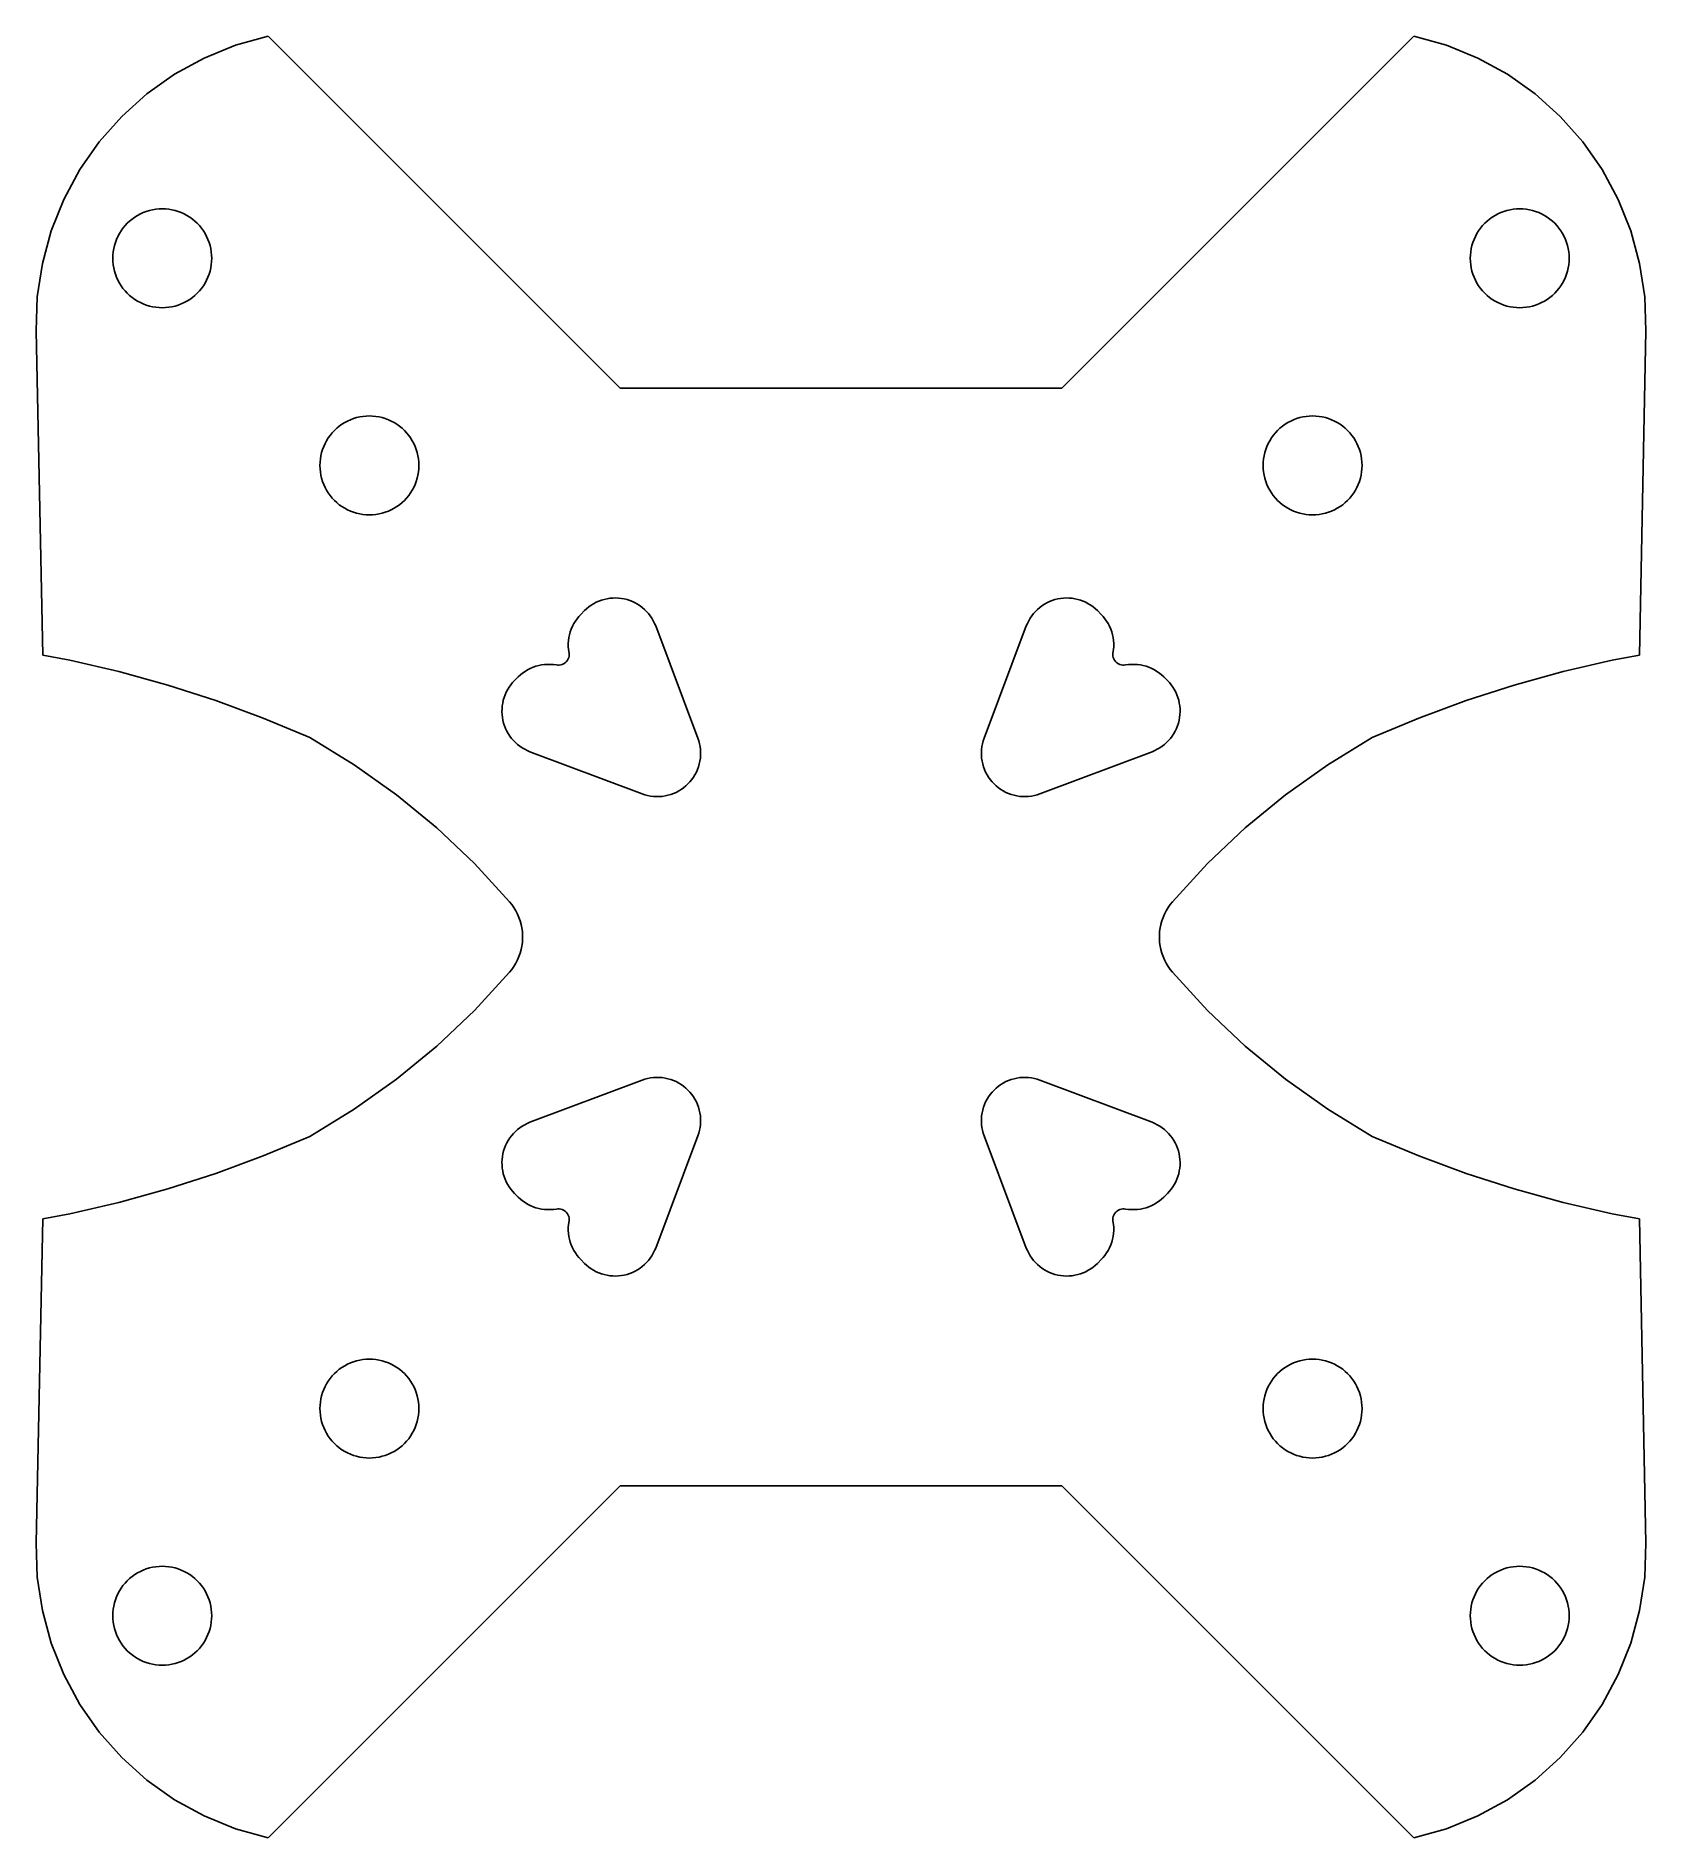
# Model space of a CAD drawing. Header units: metres. Extents: x 52.7 to 104.8, y 151.6 to 209.9.
import ezdxf

# ---------------------------------------------------------------- set-up
doc = ezdxf.new("R2010")
doc.units = ezdxf.units.M

msp = doc.modelspace()

# ---------------------------------------------------------------- linework, layer by layer
at = {"layer": 'Gruppe#1'}
for p, q in [((60.205, 209.856), (59.151, 209.561)), ((60.205, 209.856), (71.592, 198.469)), ((97.261, 209.856), (85.874, 198.469)), ((97.261, 209.856), (98.315, 209.561)), ((59.151, 209.561), (58.138, 209.146)), ((98.315, 209.561), (99.327, 209.146)), ((58.138, 209.146), (57.179, 208.619)), ((99.327, 209.146), (100.286, 208.619)), ((57.179, 208.619), (56.287, 207.986)), ((100.286, 208.619), (101.179, 207.986)), ((56.287, 207.986), (55.473, 207.254)), ((101.179, 207.986), (101.993, 207.254)), ((55.473, 207.254), (54.748, 206.434)), ((101.993, 207.254), (102.718, 206.434)), ((54.748, 206.434), (54.121, 205.537)), ((102.718, 206.434), (103.345, 205.537)), ((54.121, 205.537), (53.601, 204.574)), ((103.345, 205.537), (103.865, 204.574)), ((53.601, 204.574), (53.195, 203.558)), ((103.865, 204.574), (104.271, 203.558)), ((55.809, 203.938), (55.894, 203.999)), ((55.894, 203.999), (55.983, 204.055)), ((55.983, 204.055), (56.075, 204.104)), ((56.075, 204.104), (56.171, 204.147)), ((56.171, 204.147), (56.268, 204.184)), ((56.268, 204.184), (56.369, 204.215)), ((56.369, 204.215), (56.471, 204.238)), ((56.471, 204.238), (56.574, 204.255)), ((56.574, 204.255), (56.678, 204.266)), ((56.678, 204.266), (56.783, 204.269)), ((56.783, 204.269), (56.887, 204.266)), ((56.887, 204.266), (56.992, 204.255)), ((56.992, 204.255), (57.095, 204.238)), ((57.095, 204.238), (57.197, 204.215)), ((57.197, 204.215), (57.297, 204.184)), ((57.297, 204.184), (57.395, 204.147)), ((57.395, 204.147), (57.49, 204.104)), ((57.49, 204.104), (57.583, 204.055)), ((57.583, 204.055), (57.672, 203.999)), ((57.672, 203.999), (57.757, 203.938)), ((99.794, 203.999), (99.709, 203.938)), ((99.883, 204.055), (99.794, 203.999)), ((99.975, 204.104), (99.883, 204.055)), ((100.071, 204.147), (99.975, 204.104)), ((100.168, 204.184), (100.071, 204.147)), ((100.269, 204.215), (100.168, 204.184)), ((100.371, 204.238), (100.269, 204.215)), ((100.474, 204.255), (100.371, 204.238)), ((100.578, 204.266), (100.474, 204.255)), ((100.683, 204.269), (100.578, 204.266)), ((100.787, 204.266), (100.683, 204.269)), ((100.892, 204.255), (100.787, 204.266)), ((100.995, 204.238), (100.892, 204.255)), ((101.097, 204.215), (100.995, 204.238)), ((101.197, 204.184), (101.097, 204.215)), ((101.295, 204.147), (101.197, 204.184)), ((101.39, 204.104), (101.295, 204.147)), ((101.483, 204.055), (101.39, 204.104)), ((101.572, 203.999), (101.483, 204.055)), ((101.657, 203.938), (101.572, 203.999)), ((53.195, 203.558), (52.907, 202.502)), ((55.348, 203.377), (55.397, 203.469)), ((55.397, 203.469), (55.452, 203.558)), ((55.452, 203.558), (55.513, 203.643)), ((55.513, 203.643), (55.58, 203.724)), ((55.58, 203.724), (55.651, 203.8)), ((55.651, 203.8), (55.728, 203.872)), ((55.728, 203.872), (55.809, 203.938)), ((57.757, 203.938), (57.838, 203.872)), ((57.838, 203.872), (57.914, 203.8)), ((57.914, 203.8), (57.986, 203.724)), ((57.986, 203.724), (58.052, 203.643)), ((58.052, 203.643), (58.113, 203.558)), ((58.113, 203.558), (58.168, 203.469)), ((58.168, 203.469), (58.218, 203.377)), ((99.297, 203.469), (99.248, 203.377)), ((99.352, 203.558), (99.297, 203.469)), ((99.413, 203.643), (99.352, 203.558)), ((99.48, 203.724), (99.413, 203.643)), ((99.551, 203.8), (99.48, 203.724)), ((99.628, 203.872), (99.551, 203.8)), ((99.709, 203.938), (99.628, 203.872)), ((101.738, 203.872), (101.657, 203.938)), ((101.814, 203.8), (101.738, 203.872)), ((101.886, 203.724), (101.814, 203.8)), ((101.952, 203.643), (101.886, 203.724)), ((102.013, 203.558), (101.952, 203.643)), ((102.068, 203.469), (102.013, 203.558)), ((102.118, 203.377), (102.068, 203.469)), ((104.271, 203.558), (104.559, 202.502)), ((55.186, 202.774), (55.196, 202.878)), ((55.196, 202.878), (55.214, 202.981)), ((55.214, 202.981), (55.237, 203.083)), ((55.237, 203.083), (55.268, 203.183)), ((55.268, 203.183), (55.305, 203.281)), ((55.305, 203.281), (55.348, 203.377)), ((58.218, 203.377), (58.261, 203.281)), ((58.261, 203.281), (58.298, 203.183)), ((58.298, 203.183), (58.328, 203.083)), ((58.328, 203.083), (58.352, 202.981)), ((58.352, 202.981), (58.369, 202.878)), ((58.369, 202.878), (58.379, 202.774)), ((99.096, 202.878), (99.086, 202.774)), ((99.114, 202.981), (99.096, 202.878)), ((99.137, 203.083), (99.114, 202.981)), ((99.168, 203.183), (99.137, 203.083)), ((99.205, 203.281), (99.168, 203.183)), ((99.248, 203.377), (99.205, 203.281)), ((102.161, 203.281), (102.118, 203.377)), ((102.198, 203.183), (102.161, 203.281)), ((102.228, 203.083), (102.198, 203.183)), ((102.252, 202.981), (102.228, 203.083)), ((102.269, 202.878), (102.252, 202.981)), ((102.279, 202.774), (102.269, 202.878)), ((52.907, 202.502), (52.742, 201.421)), ((55.183, 202.669), (55.186, 202.774)), ((55.186, 202.564), (55.183, 202.669)), ((55.196, 202.46), (55.186, 202.564)), ((55.214, 202.357), (55.196, 202.46)), ((55.237, 202.255), (55.214, 202.357)), ((55.268, 202.155), (55.237, 202.255)), ((58.328, 202.255), (58.298, 202.155)), ((58.352, 202.357), (58.328, 202.255)), ((58.369, 202.46), (58.352, 202.357)), ((58.379, 202.564), (58.369, 202.46)), ((58.379, 202.774), (58.383, 202.669)), ((58.383, 202.669), (58.379, 202.564)), ((99.086, 202.774), (99.083, 202.669)), ((99.083, 202.669), (99.086, 202.564)), ((99.086, 202.564), (99.096, 202.46)), ((99.096, 202.46), (99.114, 202.357)), ((99.114, 202.357), (99.137, 202.255)), ((99.137, 202.255), (99.168, 202.155)), ((102.198, 202.155), (102.228, 202.255)), ((102.228, 202.255), (102.252, 202.357)), ((102.252, 202.357), (102.269, 202.46)), ((102.269, 202.46), (102.279, 202.564)), ((102.283, 202.669), (102.279, 202.774)), ((102.279, 202.564), (102.283, 202.669)), ((104.559, 202.502), (104.724, 201.421)), ((55.305, 202.057), (55.268, 202.155)), ((55.348, 201.961), (55.305, 202.057)), ((55.397, 201.869), (55.348, 201.961)), ((55.452, 201.78), (55.397, 201.869)), ((55.513, 201.695), (55.452, 201.78)), ((55.58, 201.614), (55.513, 201.695)), ((58.052, 201.695), (57.986, 201.614)), ((58.113, 201.78), (58.052, 201.695)), ((58.168, 201.869), (58.113, 201.78)), ((58.218, 201.961), (58.168, 201.869)), ((58.261, 202.057), (58.218, 201.961)), ((58.298, 202.155), (58.261, 202.057)), ((99.168, 202.155), (99.205, 202.057)), ((99.205, 202.057), (99.248, 201.961)), ((99.248, 201.961), (99.297, 201.869)), ((99.297, 201.869), (99.352, 201.78)), ((99.352, 201.78), (99.413, 201.695)), ((99.413, 201.695), (99.48, 201.614)), ((101.886, 201.614), (101.952, 201.695)), ((101.952, 201.695), (102.013, 201.78)), ((102.013, 201.78), (102.068, 201.869)), ((102.068, 201.869), (102.118, 201.961)), ((102.118, 201.961), (102.161, 202.057)), ((102.161, 202.057), (102.198, 202.155)), ((52.742, 201.421), (52.701, 200.327)), ((55.651, 201.538), (55.58, 201.614)), ((55.728, 201.466), (55.651, 201.538)), ((55.809, 201.4), (55.728, 201.466)), ((55.894, 201.339), (55.809, 201.4)), ((55.983, 201.283), (55.894, 201.339)), ((56.075, 201.234), (55.983, 201.283)), ((56.171, 201.191), (56.075, 201.234)), ((56.268, 201.154), (56.171, 201.191)), ((56.369, 201.124), (56.268, 201.154)), ((56.471, 201.1), (56.369, 201.124)), ((56.574, 201.083), (56.471, 201.1)), ((56.678, 201.073), (56.574, 201.083)), ((56.783, 201.069), (56.678, 201.073)), ((56.887, 201.073), (56.783, 201.069)), ((56.992, 201.083), (56.887, 201.073)), ((57.095, 201.1), (56.992, 201.083)), ((57.197, 201.124), (57.095, 201.1)), ((57.297, 201.154), (57.197, 201.124)), ((57.395, 201.191), (57.297, 201.154)), ((57.49, 201.234), (57.395, 201.191)), ((57.583, 201.283), (57.49, 201.234)), ((57.672, 201.339), (57.583, 201.283)), ((57.757, 201.4), (57.672, 201.339)), ((57.838, 201.466), (57.757, 201.4)), ((57.914, 201.538), (57.838, 201.466)), ((57.986, 201.614), (57.914, 201.538)), ((99.48, 201.614), (99.551, 201.538)), ((99.551, 201.538), (99.628, 201.466)), ((99.628, 201.466), (99.709, 201.4)), ((99.709, 201.4), (99.794, 201.339)), ((99.794, 201.339), (99.883, 201.283)), ((99.883, 201.283), (99.975, 201.234)), ((99.975, 201.234), (100.071, 201.191)), ((100.071, 201.191), (100.168, 201.154)), ((100.168, 201.154), (100.269, 201.124)), ((100.269, 201.124), (100.371, 201.1)), ((100.371, 201.1), (100.474, 201.083)), ((100.474, 201.083), (100.578, 201.073)), ((100.578, 201.073), (100.683, 201.069)), ((100.683, 201.069), (100.787, 201.073)), ((100.787, 201.073), (100.892, 201.083)), ((100.892, 201.083), (100.995, 201.1)), ((100.995, 201.1), (101.097, 201.124)), ((101.097, 201.124), (101.197, 201.154)), ((101.197, 201.154), (101.295, 201.191)), ((101.295, 201.191), (101.39, 201.234)), ((101.39, 201.234), (101.483, 201.283)), ((101.483, 201.283), (101.572, 201.339)), ((101.572, 201.339), (101.657, 201.4)), ((101.657, 201.4), (101.738, 201.466)), ((101.738, 201.466), (101.814, 201.538)), ((101.814, 201.538), (101.886, 201.614)), ((104.724, 201.421), (104.764, 200.327)), ((52.916, 189.829), (52.701, 200.327)), ((104.55, 189.829), (104.764, 200.327)), ((71.592, 198.469), (85.874, 198.469)), ((63.171, 197.538), (63.274, 197.555)), ((63.274, 197.555), (63.378, 197.566)), ((63.378, 197.566), (63.483, 197.569)), ((63.483, 197.569), (63.587, 197.566)), ((63.587, 197.566), (63.692, 197.555)), ((63.692, 197.555), (63.795, 197.538)), ((93.774, 197.555), (93.671, 197.538)), ((93.878, 197.566), (93.774, 197.555)), ((93.983, 197.569), (93.878, 197.566)), ((94.087, 197.566), (93.983, 197.569)), ((94.192, 197.555), (94.087, 197.566)), ((94.295, 197.538), (94.192, 197.555)), ((62.213, 196.943), (62.28, 197.024)), ((62.28, 197.024), (62.351, 197.1)), ((62.351, 197.1), (62.428, 197.172)), ((62.428, 197.172), (62.509, 197.238)), ((62.509, 197.238), (62.594, 197.299)), ((62.594, 197.299), (62.683, 197.355)), ((62.683, 197.355), (62.775, 197.404)), ((62.775, 197.404), (62.871, 197.447)), ((62.871, 197.447), (62.968, 197.484)), ((62.968, 197.484), (63.069, 197.515)), ((63.069, 197.515), (63.171, 197.538)), ((63.795, 197.538), (63.897, 197.515)), ((63.897, 197.515), (63.997, 197.484)), ((63.997, 197.484), (64.095, 197.447)), ((64.095, 197.447), (64.19, 197.404)), ((64.19, 197.404), (64.283, 197.355)), ((64.283, 197.355), (64.372, 197.299)), ((64.372, 197.299), (64.457, 197.238)), ((64.457, 197.238), (64.538, 197.172)), ((64.538, 197.172), (64.614, 197.1)), ((64.614, 197.1), (64.686, 197.024)), ((64.686, 197.024), (64.752, 196.943)), ((92.78, 197.024), (92.713, 196.943)), ((92.851, 197.1), (92.78, 197.024)), ((92.928, 197.172), (92.851, 197.1)), ((93.009, 197.238), (92.928, 197.172)), ((93.094, 197.299), (93.009, 197.238)), ((93.183, 197.355), (93.094, 197.299)), ((93.275, 197.404), (93.183, 197.355)), ((93.371, 197.447), (93.275, 197.404)), ((93.468, 197.484), (93.371, 197.447)), ((93.569, 197.515), (93.468, 197.484)), ((93.671, 197.538), (93.569, 197.515)), ((94.397, 197.515), (94.295, 197.538)), ((94.497, 197.484), (94.397, 197.515)), ((94.595, 197.447), (94.497, 197.484)), ((94.69, 197.404), (94.595, 197.447)), ((94.783, 197.355), (94.69, 197.404)), ((94.872, 197.299), (94.783, 197.355)), ((94.957, 197.238), (94.872, 197.299)), ((95.038, 197.172), (94.957, 197.238)), ((95.114, 197.1), (95.038, 197.172)), ((95.186, 197.024), (95.114, 197.1)), ((95.252, 196.943), (95.186, 197.024)), ((61.937, 196.383), (61.968, 196.483)), ((61.968, 196.483), (62.005, 196.581)), ((62.005, 196.581), (62.048, 196.677)), ((62.048, 196.677), (62.097, 196.769)), ((62.097, 196.769), (62.152, 196.858)), ((62.152, 196.858), (62.213, 196.943)), ((64.752, 196.943), (64.813, 196.858)), ((64.813, 196.858), (64.868, 196.769)), ((64.868, 196.769), (64.918, 196.677)), ((64.918, 196.677), (64.961, 196.581)), ((64.961, 196.581), (64.998, 196.483)), ((64.998, 196.483), (65.028, 196.383)), ((92.468, 196.483), (92.437, 196.383)), ((92.505, 196.581), (92.468, 196.483)), ((92.548, 196.677), (92.505, 196.581)), ((92.597, 196.769), (92.548, 196.677)), ((92.652, 196.858), (92.597, 196.769)), ((92.713, 196.943), (92.652, 196.858)), ((95.313, 196.858), (95.252, 196.943)), ((95.368, 196.769), (95.313, 196.858)), ((95.418, 196.677), (95.368, 196.769)), ((95.461, 196.581), (95.418, 196.677)), ((95.498, 196.483), (95.461, 196.581)), ((95.528, 196.383), (95.498, 196.483)), ((61.883, 195.969), (61.886, 196.074)), ((61.886, 195.864), (61.883, 195.969)), ((61.886, 196.074), (61.896, 196.178)), ((61.896, 195.76), (61.886, 195.864)), ((61.896, 196.178), (61.914, 196.281)), ((61.914, 196.281), (61.937, 196.383)), ((65.028, 196.383), (65.052, 196.281)), ((65.052, 196.281), (65.069, 196.178)), ((65.069, 196.178), (65.079, 196.074)), ((65.079, 195.864), (65.069, 195.76)), ((65.079, 196.074), (65.083, 195.969)), ((65.083, 195.969), (65.079, 195.864)), ((92.386, 196.074), (92.383, 195.969)), ((92.383, 195.969), (92.386, 195.864)), ((92.396, 196.178), (92.386, 196.074)), ((92.386, 195.864), (92.396, 195.76)), ((92.414, 196.281), (92.396, 196.178)), ((92.437, 196.383), (92.414, 196.281)), ((95.552, 196.281), (95.528, 196.383)), ((95.569, 196.178), (95.552, 196.281)), ((95.579, 196.074), (95.569, 196.178)), ((95.569, 195.76), (95.579, 195.864)), ((95.583, 195.969), (95.579, 196.074)), ((95.579, 195.864), (95.583, 195.969)), ((61.914, 195.657), (61.896, 195.76)), ((61.937, 195.555), (61.914, 195.657)), ((61.968, 195.455), (61.937, 195.555)), ((62.005, 195.357), (61.968, 195.455)), ((62.048, 195.261), (62.005, 195.357)), ((62.097, 195.169), (62.048, 195.261)), ((64.918, 195.261), (64.868, 195.169)), ((64.961, 195.357), (64.918, 195.261)), ((64.998, 195.455), (64.961, 195.357)), ((65.028, 195.555), (64.998, 195.455)), ((65.052, 195.657), (65.028, 195.555)), ((65.069, 195.76), (65.052, 195.657)), ((92.396, 195.76), (92.414, 195.657)), ((92.414, 195.657), (92.437, 195.555)), ((92.437, 195.555), (92.468, 195.455)), ((92.468, 195.455), (92.505, 195.357)), ((92.505, 195.357), (92.548, 195.261)), ((92.548, 195.261), (92.597, 195.169)), ((95.368, 195.169), (95.418, 195.261)), ((95.418, 195.261), (95.461, 195.357)), ((95.461, 195.357), (95.498, 195.455)), ((95.498, 195.455), (95.528, 195.555)), ((95.528, 195.555), (95.552, 195.657)), ((95.552, 195.657), (95.569, 195.76)), ((62.152, 195.08), (62.097, 195.169)), ((62.213, 194.995), (62.152, 195.08)), ((62.28, 194.914), (62.213, 194.995)), ((62.351, 194.838), (62.28, 194.914)), ((62.428, 194.766), (62.351, 194.838)), ((62.509, 194.7), (62.428, 194.766)), ((62.594, 194.639), (62.509, 194.7)), ((62.683, 194.583), (62.594, 194.639)), ((64.372, 194.639), (64.283, 194.583)), ((64.457, 194.7), (64.372, 194.639)), ((64.538, 194.766), (64.457, 194.7)), ((64.614, 194.838), (64.538, 194.766)), ((64.686, 194.914), (64.614, 194.838)), ((64.752, 194.995), (64.686, 194.914)), ((64.813, 195.08), (64.752, 194.995)), ((64.868, 195.169), (64.813, 195.08)), ((92.597, 195.169), (92.652, 195.08)), ((92.652, 195.08), (92.713, 194.995)), ((92.713, 194.995), (92.78, 194.914)), ((92.78, 194.914), (92.851, 194.838)), ((92.851, 194.838), (92.928, 194.766)), ((92.928, 194.766), (93.009, 194.7)), ((93.009, 194.7), (93.094, 194.639)), ((93.094, 194.639), (93.183, 194.583)), ((94.783, 194.583), (94.872, 194.639)), ((94.872, 194.639), (94.957, 194.7)), ((94.957, 194.7), (95.038, 194.766)), ((95.038, 194.766), (95.114, 194.838)), ((95.114, 194.838), (95.186, 194.914)), ((95.186, 194.914), (95.252, 194.995)), ((95.252, 194.995), (95.313, 195.08)), ((95.313, 195.08), (95.368, 195.169)), ((62.775, 194.534), (62.683, 194.583)), ((62.871, 194.491), (62.775, 194.534)), ((62.968, 194.454), (62.871, 194.491)), ((63.069, 194.424), (62.968, 194.454)), ((63.171, 194.4), (63.069, 194.424)), ((63.274, 194.383), (63.171, 194.4)), ((63.378, 194.373), (63.274, 194.383)), ((63.483, 194.369), (63.378, 194.373)), ((63.587, 194.373), (63.483, 194.369)), ((63.692, 194.383), (63.587, 194.373)), ((63.795, 194.4), (63.692, 194.383)), ((63.897, 194.424), (63.795, 194.4)), ((63.997, 194.454), (63.897, 194.424)), ((64.095, 194.491), (63.997, 194.454)), ((64.19, 194.534), (64.095, 194.491)), ((64.283, 194.583), (64.19, 194.534)), ((93.183, 194.583), (93.275, 194.534)), ((93.275, 194.534), (93.371, 194.491)), ((93.371, 194.491), (93.468, 194.454)), ((93.468, 194.454), (93.569, 194.424)), ((93.569, 194.424), (93.671, 194.4)), ((93.671, 194.4), (93.774, 194.383)), ((93.774, 194.383), (93.878, 194.373)), ((93.878, 194.373), (93.983, 194.369)), ((93.983, 194.369), (94.087, 194.373)), ((94.087, 194.373), (94.192, 194.383)), ((94.192, 194.383), (94.295, 194.4)), ((94.295, 194.4), (94.397, 194.424)), ((94.397, 194.424), (94.497, 194.454)), ((94.497, 194.454), (94.595, 194.491)), ((94.595, 194.491), (94.69, 194.534)), ((94.69, 194.534), (94.783, 194.583)), ((70.258, 191.089), (70.319, 191.154)), ((70.319, 191.154), (70.439, 191.274)), ((70.439, 191.274), (70.507, 191.337)), ((70.507, 191.337), (70.579, 191.396)), ((70.579, 191.396), (70.655, 191.45)), ((70.655, 191.45), (70.734, 191.499)), ((70.734, 191.499), (70.817, 191.543)), ((70.817, 191.543), (70.902, 191.581)), ((70.902, 191.581), (70.989, 191.613)), ((70.989, 191.613), (71.079, 191.639)), ((71.079, 191.639), (71.17, 191.66)), ((71.17, 191.66), (71.262, 191.674)), ((71.262, 191.674), (71.354, 191.682)), ((71.354, 191.682), (71.448, 191.684)), ((71.448, 191.684), (71.541, 191.679)), ((71.541, 191.679), (71.633, 191.669)), ((71.633, 191.669), (71.725, 191.652)), ((71.725, 191.652), (71.815, 191.63)), ((71.815, 191.63), (71.904, 191.601)), ((71.904, 191.601), (71.99, 191.566)), ((71.99, 191.566), (72.074, 191.526)), ((72.074, 191.526), (72.156, 191.481)), ((72.156, 191.481), (72.234, 191.43)), ((72.234, 191.43), (72.308, 191.374)), ((72.308, 191.374), (72.378, 191.313)), ((72.378, 191.313), (72.445, 191.247)), ((72.445, 191.247), (72.507, 191.178)), ((72.507, 191.178), (72.564, 191.104)), ((84.959, 191.178), (84.902, 191.104)), ((85.021, 191.247), (84.959, 191.178)), ((85.087, 191.313), (85.021, 191.247)), ((85.158, 191.374), (85.087, 191.313)), ((85.232, 191.43), (85.158, 191.374)), ((85.31, 191.481), (85.232, 191.43)), ((85.391, 191.526), (85.31, 191.481)), ((85.475, 191.566), (85.391, 191.526)), ((85.562, 191.601), (85.475, 191.566)), ((85.65, 191.63), (85.562, 191.601)), ((85.741, 191.652), (85.65, 191.63)), ((85.832, 191.669), (85.741, 191.652)), ((85.925, 191.679), (85.832, 191.669)), ((86.018, 191.684), (85.925, 191.679)), ((86.111, 191.682), (86.018, 191.684)), ((86.204, 191.674), (86.111, 191.682)), ((86.296, 191.66), (86.204, 191.674)), ((86.387, 191.639), (86.296, 191.66)), ((86.476, 191.613), (86.387, 191.639)), ((86.564, 191.581), (86.476, 191.613)), ((86.649, 191.543), (86.564, 191.581)), ((86.731, 191.499), (86.649, 191.543)), ((86.81, 191.45), (86.731, 191.499)), ((86.886, 191.396), (86.81, 191.45)), ((86.958, 191.337), (86.886, 191.396)), ((87.026, 191.274), (86.958, 191.337)), ((87.146, 191.154), (87.026, 191.274)), ((87.207, 191.089), (87.146, 191.154)), ((69.952, 190.495), (69.978, 190.588)), ((69.978, 190.588), (70.01, 190.679)), ((70.01, 190.679), (70.048, 190.767)), ((70.048, 190.767), (70.092, 190.853)), ((70.092, 190.853), (70.142, 190.935)), ((70.142, 190.935), (70.198, 191.014)), ((70.198, 191.014), (70.258, 191.089)), ((72.564, 191.104), (72.616, 191.027)), ((72.616, 191.027), (72.662, 190.946)), ((72.662, 190.946), (72.704, 190.863)), ((72.704, 190.863), (72.74, 190.777)), ((72.74, 190.777), (74.105, 187.149)), ((84.726, 190.777), (83.361, 187.149)), ((84.762, 190.863), (84.726, 190.777)), ((84.803, 190.946), (84.762, 190.863)), ((84.85, 191.027), (84.803, 190.946)), ((84.902, 191.104), (84.85, 191.027)), ((87.268, 191.014), (87.207, 191.089)), ((87.323, 190.935), (87.268, 191.014)), ((87.373, 190.853), (87.323, 190.935)), ((87.417, 190.767), (87.373, 190.853)), ((87.455, 190.679), (87.417, 190.767)), ((87.487, 190.588), (87.455, 190.679)), ((87.513, 190.495), (87.487, 190.588)), ((69.914, 190.21), (69.921, 190.306)), ((69.915, 190.113), (69.914, 190.21)), ((69.922, 190.017), (69.915, 190.113)), ((69.921, 190.306), (69.933, 190.401)), ((69.939, 189.899), (69.922, 190.017)), ((69.933, 190.401), (69.952, 190.495)), ((87.532, 190.401), (87.513, 190.495)), ((87.526, 189.899), (87.543, 190.017)), ((87.545, 190.306), (87.532, 190.401)), ((87.543, 190.017), (87.551, 190.113)), ((87.551, 190.21), (87.545, 190.306)), ((87.551, 190.113), (87.551, 190.21)), ((52.916, 189.829), (53.789, 189.667)), ((53.789, 189.667), (55.383, 189.301)), ((68.599, 189.36), (68.685, 189.404)), ((68.685, 189.404), (68.773, 189.442)), ((68.773, 189.442), (68.864, 189.474)), ((68.864, 189.474), (68.957, 189.499)), ((68.957, 189.499), (69.051, 189.519)), ((69.051, 189.519), (69.146, 189.531)), ((69.146, 189.531), (69.242, 189.537)), ((69.242, 189.537), (69.339, 189.537)), ((69.339, 189.537), (69.435, 189.53)), ((69.435, 189.53), (69.53, 189.516)), ((69.53, 189.516), (69.576, 189.511)), ((69.576, 189.511), (69.622, 189.512)), ((69.622, 189.512), (69.668, 189.519)), ((69.668, 189.519), (69.713, 189.532)), ((69.713, 189.532), (69.775, 189.563)), ((69.775, 189.563), (69.831, 189.605)), ((69.831, 189.605), (69.862, 189.639)), ((69.862, 189.639), (69.889, 189.677)), ((69.889, 189.677), (69.911, 189.718)), ((69.911, 189.718), (69.927, 189.761)), ((69.927, 189.761), (69.937, 189.806)), ((69.937, 189.806), (69.941, 189.853)), ((69.941, 189.853), (69.939, 189.899)), ((87.524, 189.853), (87.526, 189.899)), ((87.528, 189.806), (87.524, 189.853)), ((87.538, 189.761), (87.528, 189.806)), ((87.555, 189.718), (87.538, 189.761)), ((87.576, 189.677), (87.555, 189.718)), ((87.603, 189.639), (87.576, 189.677)), ((87.635, 189.605), (87.603, 189.639)), ((87.69, 189.563), (87.635, 189.605)), ((87.753, 189.532), (87.69, 189.563)), ((87.797, 189.519), (87.753, 189.532)), ((87.843, 189.512), (87.797, 189.519)), ((87.89, 189.511), (87.843, 189.512)), ((87.936, 189.516), (87.89, 189.511)), ((88.031, 189.53), (87.936, 189.516)), ((88.127, 189.537), (88.031, 189.53)), ((88.223, 189.537), (88.127, 189.537)), ((88.319, 189.531), (88.223, 189.537)), ((88.415, 189.519), (88.319, 189.531)), ((88.509, 189.499), (88.415, 189.519)), ((88.602, 189.474), (88.509, 189.499)), ((88.693, 189.442), (88.602, 189.474)), ((88.781, 189.404), (88.693, 189.442)), ((88.867, 189.36), (88.781, 189.404)), ((103.676, 189.667), (102.083, 189.301)), ((104.55, 189.829), (103.676, 189.667)), ((55.383, 189.301), (56.959, 188.867)), ((56.959, 188.867), (58.515, 188.366)), ((68.001, 188.797), (68.056, 188.873)), ((68.056, 188.873), (68.114, 188.945)), ((68.114, 188.945), (68.178, 189.013)), ((68.178, 189.013), (68.298, 189.133)), ((68.298, 189.133), (68.363, 189.194)), ((68.363, 189.194), (68.438, 189.254)), ((68.438, 189.254), (68.517, 189.31)), ((68.517, 189.31), (68.599, 189.36)), ((88.949, 189.31), (88.867, 189.36)), ((89.028, 189.254), (88.949, 189.31)), ((89.102, 189.194), (89.028, 189.254)), ((89.168, 189.133), (89.102, 189.194)), ((89.287, 189.013), (89.168, 189.133)), ((89.351, 188.945), (89.287, 189.013)), ((89.41, 188.873), (89.351, 188.945)), ((89.464, 188.797), (89.41, 188.873)), ((100.507, 188.867), (98.95, 188.366)), ((102.083, 189.301), (100.507, 188.867)), ((58.515, 188.366), (60.049, 187.799)), ((67.778, 188.19), (67.792, 188.282)), ((67.792, 188.282), (67.813, 188.373)), ((67.813, 188.373), (67.839, 188.463)), ((67.839, 188.463), (67.871, 188.55)), ((67.871, 188.55), (67.909, 188.635)), ((67.909, 188.635), (67.953, 188.717)), ((67.953, 188.717), (68.001, 188.797)), ((89.513, 188.717), (89.464, 188.797)), ((89.557, 188.635), (89.513, 188.717)), ((89.594, 188.55), (89.557, 188.635)), ((89.627, 188.463), (89.594, 188.55)), ((89.653, 188.373), (89.627, 188.463)), ((89.673, 188.282), (89.653, 188.373)), ((89.687, 188.19), (89.673, 188.282)), ((98.95, 188.366), (97.417, 187.799)), ((60.049, 187.799), (61.557, 187.168)), ((67.768, 188.004), (67.77, 188.097)), ((67.773, 187.911), (67.768, 188.004)), ((67.77, 188.097), (67.778, 188.19)), ((67.783, 187.819), (67.773, 187.911)), ((67.8, 187.727), (67.783, 187.819)), ((67.822, 187.637), (67.8, 187.727)), ((89.643, 187.637), (89.666, 187.727)), ((89.666, 187.727), (89.683, 187.819)), ((89.683, 187.819), (89.693, 187.911)), ((89.696, 188.097), (89.687, 188.19)), ((89.693, 187.911), (89.697, 188.004)), ((89.697, 188.004), (89.696, 188.097)), ((97.417, 187.799), (95.909, 187.168)), ((61.557, 187.168), (62.991, 186.291)), ((67.851, 187.548), (67.822, 187.637)), ((67.885, 187.462), (67.851, 187.548)), ((67.926, 187.378), (67.885, 187.462)), ((67.971, 187.296), (67.926, 187.378)), ((68.022, 187.218), (67.971, 187.296)), ((68.078, 187.144), (68.022, 187.218)), ((68.139, 187.073), (68.078, 187.144)), ((68.204, 187.007), (68.139, 187.073)), ((74.105, 187.149), (74.134, 187.063)), ((74.134, 187.063), (74.158, 186.971)), ((83.332, 187.063), (83.308, 186.971)), ((83.361, 187.149), (83.332, 187.063)), ((89.261, 187.007), (89.327, 187.073)), ((89.327, 187.073), (89.387, 187.144)), ((89.387, 187.144), (89.443, 187.218)), ((89.443, 187.218), (89.494, 187.296)), ((89.494, 187.296), (89.54, 187.378)), ((89.54, 187.378), (89.58, 187.462)), ((89.58, 187.462), (89.615, 187.548)), ((89.615, 187.548), (89.643, 187.637)), ((95.909, 187.168), (94.474, 186.291)), ((68.274, 186.945), (68.204, 187.007)), ((68.348, 186.888), (68.274, 186.945)), ((68.425, 186.836), (68.348, 186.888)), ((68.506, 186.789), (68.425, 186.836)), ((68.589, 186.748), (68.506, 186.789)), ((68.675, 186.712), (68.589, 186.748)), ((72.303, 185.347), (68.675, 186.712)), ((74.158, 186.971), (74.176, 186.879)), ((74.184, 186.503), (74.171, 186.409)), ((74.176, 186.879), (74.187, 186.785)), ((74.192, 186.597), (74.184, 186.503)), ((74.187, 186.785), (74.193, 186.691)), ((74.193, 186.691), (74.192, 186.597)), ((83.278, 186.785), (83.273, 186.691)), ((83.273, 186.691), (83.274, 186.597)), ((83.274, 186.597), (83.281, 186.503)), ((83.29, 186.879), (83.278, 186.785)), ((83.281, 186.503), (83.295, 186.409)), ((83.308, 186.971), (83.29, 186.879)), ((85.162, 185.347), (88.791, 186.712)), ((88.791, 186.712), (88.877, 186.748)), ((88.877, 186.748), (88.96, 186.789)), ((88.96, 186.789), (89.041, 186.836)), ((89.041, 186.836), (89.118, 186.888)), ((89.118, 186.888), (89.191, 186.945)), ((89.191, 186.945), (89.261, 187.007)), ((62.991, 186.291), (64.361, 185.317)), ((74.011, 185.968), (73.962, 185.888)), ((74.055, 186.052), (74.011, 185.968)), ((74.093, 186.138), (74.055, 186.052)), ((74.125, 186.227), (74.093, 186.138)), ((74.151, 186.317), (74.125, 186.227)), ((74.171, 186.409), (74.151, 186.317)), ((83.295, 186.409), (83.315, 186.317)), ((83.315, 186.317), (83.341, 186.227)), ((83.341, 186.227), (83.373, 186.138)), ((83.373, 186.138), (83.411, 186.052)), ((83.411, 186.052), (83.455, 185.968)), ((83.455, 185.968), (83.504, 185.888)), ((94.474, 186.291), (93.105, 185.317)), ((64.361, 185.317), (65.659, 184.25)), ((72.389, 185.318), (72.303, 185.347)), ((72.48, 185.294), (72.389, 185.318)), ((73.225, 185.327), (73.135, 185.301)), ((73.314, 185.359), (73.225, 185.327)), ((73.4, 185.397), (73.314, 185.359)), ((73.484, 185.441), (73.4, 185.397)), ((73.564, 185.49), (73.484, 185.441)), ((73.641, 185.545), (73.564, 185.49)), ((73.714, 185.604), (73.641, 185.545)), ((73.783, 185.669), (73.714, 185.604)), ((73.847, 185.738), (73.783, 185.669)), ((73.907, 185.811), (73.847, 185.738)), ((73.962, 185.888), (73.907, 185.811)), ((83.504, 185.888), (83.559, 185.811)), ((83.559, 185.811), (83.618, 185.738)), ((83.618, 185.738), (83.683, 185.669)), ((83.683, 185.669), (83.751, 185.604)), ((83.751, 185.604), (83.825, 185.545)), ((83.825, 185.545), (83.901, 185.49)), ((83.901, 185.49), (83.982, 185.441)), ((83.982, 185.441), (84.065, 185.397)), ((84.065, 185.397), (84.152, 185.359)), ((84.152, 185.359), (84.24, 185.327)), ((84.24, 185.327), (84.331, 185.301)), ((84.985, 185.294), (85.076, 185.318)), ((85.076, 185.318), (85.162, 185.347)), ((93.105, 185.317), (91.806, 184.25)), ((72.573, 185.276), (72.48, 185.294)), ((72.667, 185.264), (72.573, 185.276)), ((72.761, 185.259), (72.667, 185.264)), ((72.855, 185.26), (72.761, 185.259)), ((72.949, 185.267), (72.855, 185.26)), ((73.042, 185.281), (72.949, 185.267)), ((73.135, 185.301), (73.042, 185.281)), ((84.331, 185.301), (84.423, 185.281)), ((84.423, 185.281), (84.516, 185.267)), ((84.516, 185.267), (84.61, 185.26)), ((84.61, 185.26), (84.705, 185.259)), ((84.705, 185.259), (84.799, 185.264)), ((84.799, 185.264), (84.893, 185.276)), ((84.893, 185.276), (84.985, 185.294)), ((65.659, 184.25), (66.88, 183.095)), ((91.806, 184.25), (90.586, 183.095)), ((66.88, 183.095), (68.017, 181.857)), ((90.586, 183.095), (89.449, 181.857)), ((68.017, 181.857), (68.09, 181.765)), ((89.449, 181.857), (89.375, 181.765)), ((68.09, 181.765), (68.158, 181.668)), ((68.158, 181.668), (68.218, 181.567)), ((68.218, 181.567), (68.272, 181.462)), ((68.272, 181.462), (68.318, 181.353)), ((68.318, 181.353), (68.357, 181.242)), ((68.357, 181.242), (68.389, 181.128)), ((89.108, 181.242), (89.077, 181.128)), ((89.147, 181.353), (89.108, 181.242)), ((89.194, 181.462), (89.147, 181.353)), ((89.247, 181.567), (89.194, 181.462)), ((89.308, 181.668), (89.247, 181.567)), ((89.375, 181.765), (89.308, 181.668)), ((68.389, 181.128), (68.413, 181.013)), ((68.413, 181.013), (68.428, 180.896)), ((68.428, 180.896), (68.436, 180.778)), ((68.428, 180.542), (68.436, 180.66)), ((68.436, 180.778), (68.436, 180.719)), ((68.436, 180.66), (68.436, 180.719)), ((89.037, 180.896), (89.029, 180.778)), ((89.029, 180.778), (89.029, 180.719)), ((89.029, 180.66), (89.029, 180.719)), ((89.037, 180.542), (89.029, 180.66)), ((89.053, 181.013), (89.037, 180.896)), ((89.077, 181.128), (89.053, 181.013)), ((68.272, 179.976), (68.318, 180.085)), ((68.318, 180.085), (68.357, 180.196)), ((68.357, 180.196), (68.389, 180.31)), ((68.389, 180.31), (68.413, 180.425)), ((68.413, 180.425), (68.428, 180.542)), ((89.053, 180.425), (89.037, 180.542)), ((89.077, 180.31), (89.053, 180.425)), ((89.108, 180.196), (89.077, 180.31)), ((89.147, 180.085), (89.108, 180.196)), ((89.194, 179.976), (89.147, 180.085)), ((66.88, 178.343), (68.017, 179.581)), ((68.017, 179.581), (68.09, 179.673)), ((68.09, 179.673), (68.158, 179.77)), ((68.158, 179.77), (68.218, 179.871)), ((68.218, 179.871), (68.272, 179.976)), ((89.247, 179.871), (89.194, 179.976)), ((89.308, 179.77), (89.247, 179.871)), ((89.375, 179.673), (89.308, 179.77)), ((89.449, 179.581), (89.375, 179.673)), ((90.586, 178.343), (89.449, 179.581)), ((65.659, 177.188), (66.88, 178.343)), ((91.806, 177.188), (90.586, 178.343)), ((64.361, 176.121), (65.659, 177.188)), ((93.105, 176.121), (91.806, 177.188)), ((62.991, 175.147), (64.361, 176.121)), ((72.303, 176.091), (68.675, 174.726)), ((72.389, 176.12), (72.303, 176.091)), ((72.48, 176.144), (72.389, 176.12)), ((72.573, 176.162), (72.48, 176.144)), ((72.667, 176.174), (72.573, 176.162)), ((72.761, 176.179), (72.667, 176.174)), ((72.855, 176.178), (72.761, 176.179)), ((72.949, 176.171), (72.855, 176.178)), ((73.042, 176.157), (72.949, 176.171)), ((73.135, 176.137), (73.042, 176.157)), ((73.225, 176.111), (73.135, 176.137)), ((73.314, 176.079), (73.225, 176.111)), ((73.4, 176.041), (73.314, 176.079)), ((73.484, 175.997), (73.4, 176.041)), ((73.564, 175.948), (73.484, 175.997)), ((83.901, 175.948), (83.982, 175.997)), ((83.982, 175.997), (84.065, 176.041)), ((84.065, 176.041), (84.152, 176.079)), ((84.152, 176.079), (84.24, 176.111)), ((84.24, 176.111), (84.331, 176.137)), ((84.331, 176.137), (84.423, 176.157)), ((84.423, 176.157), (84.516, 176.171)), ((84.516, 176.171), (84.61, 176.178)), ((84.61, 176.178), (84.705, 176.179)), ((84.705, 176.179), (84.799, 176.174)), ((84.799, 176.174), (84.893, 176.162)), ((84.893, 176.162), (84.985, 176.144)), ((84.985, 176.144), (85.076, 176.12)), ((85.076, 176.12), (85.162, 176.091)), ((85.162, 176.091), (88.791, 174.726)), ((94.474, 175.147), (93.105, 176.121)), ((73.641, 175.893), (73.564, 175.948)), ((73.714, 175.834), (73.641, 175.893)), ((73.783, 175.769), (73.714, 175.834)), ((73.847, 175.7), (73.783, 175.769)), ((73.907, 175.627), (73.847, 175.7)), ((73.962, 175.55), (73.907, 175.627)), ((74.011, 175.47), (73.962, 175.55)), ((74.055, 175.386), (74.011, 175.47)), ((83.411, 175.386), (83.455, 175.47)), ((83.455, 175.47), (83.504, 175.55)), ((83.504, 175.55), (83.559, 175.627)), ((83.559, 175.627), (83.618, 175.7)), ((83.618, 175.7), (83.683, 175.769)), ((83.683, 175.769), (83.751, 175.834)), ((83.751, 175.834), (83.825, 175.893)), ((83.825, 175.893), (83.901, 175.948)), ((61.557, 174.271), (62.991, 175.147)), ((74.093, 175.3), (74.055, 175.386)), ((74.125, 175.212), (74.093, 175.3)), ((74.151, 175.121), (74.125, 175.212)), ((74.171, 175.029), (74.151, 175.121)), ((74.184, 174.935), (74.171, 175.029)), ((74.192, 174.841), (74.184, 174.935)), ((74.193, 174.747), (74.192, 174.841)), ((83.273, 174.747), (83.274, 174.841)), ((83.274, 174.841), (83.281, 174.935)), ((83.281, 174.935), (83.295, 175.029)), ((83.295, 175.029), (83.315, 175.121)), ((83.315, 175.121), (83.341, 175.212)), ((83.341, 175.212), (83.373, 175.3)), ((83.373, 175.3), (83.411, 175.386)), ((95.909, 174.271), (94.474, 175.147)), ((60.049, 173.639), (61.557, 174.271)), ((68.078, 174.294), (68.022, 174.22)), ((68.139, 174.365), (68.078, 174.294)), ((68.204, 174.431), (68.139, 174.365)), ((68.274, 174.493), (68.204, 174.431)), ((68.348, 174.55), (68.274, 174.493)), ((68.425, 174.602), (68.348, 174.55)), ((68.506, 174.649), (68.425, 174.602)), ((68.589, 174.69), (68.506, 174.649)), ((68.675, 174.726), (68.589, 174.69)), ((72.74, 170.661), (74.105, 174.289)), ((74.105, 174.289), (74.134, 174.376)), ((74.134, 174.376), (74.158, 174.467)), ((74.158, 174.467), (74.176, 174.559)), ((74.176, 174.559), (74.187, 174.653)), ((74.187, 174.653), (74.193, 174.747)), ((83.278, 174.653), (83.273, 174.747)), ((83.29, 174.559), (83.278, 174.653)), ((83.308, 174.467), (83.29, 174.559)), ((83.332, 174.376), (83.308, 174.467)), ((83.361, 174.289), (83.332, 174.376)), ((84.726, 170.661), (83.361, 174.289)), ((88.791, 174.726), (88.877, 174.69)), ((88.877, 174.69), (88.96, 174.649)), ((88.96, 174.649), (89.041, 174.602)), ((89.041, 174.602), (89.118, 174.55)), ((89.118, 174.55), (89.191, 174.493)), ((89.191, 174.493), (89.261, 174.431)), ((89.261, 174.431), (89.327, 174.365)), ((89.327, 174.365), (89.387, 174.294)), ((89.387, 174.294), (89.443, 174.22)), ((97.417, 173.639), (95.909, 174.271)), ((67.8, 173.711), (67.783, 173.619)), ((67.822, 173.801), (67.8, 173.711)), ((67.851, 173.89), (67.822, 173.801)), ((67.885, 173.977), (67.851, 173.89)), ((67.926, 174.061), (67.885, 173.977)), ((67.971, 174.142), (67.926, 174.061)), ((68.022, 174.22), (67.971, 174.142)), ((89.443, 174.22), (89.494, 174.142)), ((89.494, 174.142), (89.54, 174.061)), ((89.54, 174.061), (89.58, 173.977)), ((89.58, 173.977), (89.615, 173.89)), ((89.615, 173.89), (89.643, 173.801)), ((89.643, 173.801), (89.666, 173.711)), ((89.666, 173.711), (89.683, 173.619)), ((58.515, 173.072), (60.049, 173.639)), ((67.773, 173.527), (67.768, 173.434)), ((67.768, 173.434), (67.77, 173.341)), ((67.77, 173.341), (67.778, 173.248)), ((67.783, 173.619), (67.773, 173.527)), ((67.778, 173.248), (67.792, 173.156)), ((67.792, 173.156), (67.813, 173.065)), ((89.673, 173.156), (89.653, 173.065)), ((89.687, 173.248), (89.673, 173.156)), ((89.683, 173.619), (89.693, 173.527)), ((89.696, 173.341), (89.687, 173.248)), ((89.693, 173.527), (89.697, 173.434)), ((89.697, 173.434), (89.696, 173.341)), ((98.95, 173.072), (97.417, 173.639)), ((55.383, 172.137), (56.959, 172.571)), ((56.959, 172.571), (58.515, 173.072)), ((67.813, 173.065), (67.839, 172.976)), ((67.839, 172.976), (67.871, 172.888)), ((67.871, 172.888), (67.909, 172.803)), ((67.909, 172.803), (67.953, 172.721)), ((67.953, 172.721), (68.001, 172.641)), ((68.001, 172.641), (68.056, 172.566)), ((68.056, 172.566), (68.114, 172.494)), ((68.114, 172.494), (68.178, 172.426)), ((89.351, 172.494), (89.287, 172.426)), ((89.41, 172.566), (89.351, 172.494)), ((89.464, 172.641), (89.41, 172.566)), ((89.513, 172.721), (89.464, 172.641)), ((89.557, 172.803), (89.513, 172.721)), ((89.594, 172.888), (89.557, 172.803)), ((89.627, 172.976), (89.594, 172.888)), ((89.653, 173.065), (89.627, 172.976)), ((100.507, 172.571), (98.95, 173.072)), ((102.083, 172.137), (100.507, 172.571)), ((53.789, 171.771), (55.383, 172.137)), ((68.178, 172.426), (68.298, 172.306)), ((68.298, 172.306), (68.363, 172.245)), ((68.363, 172.245), (68.438, 172.184)), ((68.438, 172.184), (68.517, 172.128)), ((68.517, 172.128), (68.599, 172.079)), ((68.599, 172.079), (68.685, 172.035)), ((68.685, 172.035), (68.773, 171.996)), ((68.773, 171.996), (68.864, 171.964)), ((68.864, 171.964), (68.957, 171.939)), ((68.957, 171.939), (69.051, 171.92)), ((69.051, 171.92), (69.146, 171.907)), ((69.435, 171.908), (69.53, 171.922)), ((69.53, 171.922), (69.576, 171.927)), ((69.576, 171.927), (69.622, 171.926)), ((69.622, 171.926), (69.668, 171.919)), ((69.668, 171.919), (69.713, 171.906)), ((87.797, 171.919), (87.753, 171.906)), ((87.843, 171.926), (87.797, 171.919)), ((87.89, 171.927), (87.843, 171.926)), ((87.936, 171.922), (87.89, 171.927)), ((88.031, 171.908), (87.936, 171.922)), ((88.415, 171.92), (88.319, 171.907)), ((88.509, 171.939), (88.415, 171.92)), ((88.602, 171.964), (88.509, 171.939)), ((88.693, 171.996), (88.602, 171.964)), ((88.781, 172.035), (88.693, 171.996)), ((88.867, 172.079), (88.781, 172.035)), ((88.949, 172.128), (88.867, 172.079)), ((89.028, 172.184), (88.949, 172.128)), ((89.102, 172.245), (89.028, 172.184)), ((89.168, 172.306), (89.102, 172.245)), ((89.287, 172.426), (89.168, 172.306)), ((103.676, 171.771), (102.083, 172.137)), ((52.916, 171.609), (52.701, 161.111)), ((52.916, 171.609), (53.789, 171.771)), ((69.146, 171.907), (69.242, 171.901)), ((69.242, 171.901), (69.339, 171.901)), ((69.339, 171.901), (69.435, 171.908)), ((69.713, 171.906), (69.775, 171.876)), ((69.775, 171.876), (69.831, 171.833)), ((69.831, 171.833), (69.862, 171.799)), ((69.862, 171.799), (69.889, 171.762)), ((69.889, 171.762), (69.911, 171.721)), ((69.911, 171.721), (69.927, 171.677)), ((69.922, 171.421), (69.915, 171.325)), ((69.939, 171.539), (69.922, 171.421)), ((69.927, 171.677), (69.937, 171.632)), ((69.937, 171.632), (69.941, 171.585)), ((69.941, 171.585), (69.939, 171.539)), ((87.528, 171.632), (87.524, 171.585)), ((87.524, 171.585), (87.526, 171.539)), ((87.526, 171.539), (87.543, 171.421)), ((87.538, 171.677), (87.528, 171.632)), ((87.555, 171.721), (87.538, 171.677)), ((87.543, 171.421), (87.551, 171.325)), ((87.576, 171.762), (87.555, 171.721)), ((87.603, 171.799), (87.576, 171.762)), ((87.635, 171.833), (87.603, 171.799)), ((87.69, 171.876), (87.635, 171.833)), ((87.753, 171.906), (87.69, 171.876)), ((88.127, 171.901), (88.031, 171.908)), ((88.223, 171.901), (88.127, 171.901)), ((88.319, 171.907), (88.223, 171.901)), ((104.55, 171.609), (103.676, 171.771)), ((104.55, 171.609), (104.764, 161.111)), ((69.915, 171.325), (69.914, 171.229)), ((69.914, 171.229), (69.921, 171.133)), ((69.921, 171.133), (69.933, 171.037)), ((69.933, 171.037), (69.952, 170.943)), ((69.952, 170.943), (69.978, 170.85)), ((69.978, 170.85), (70.01, 170.759)), ((70.01, 170.759), (70.048, 170.671)), ((87.455, 170.759), (87.417, 170.671)), ((87.487, 170.85), (87.455, 170.759)), ((87.513, 170.943), (87.487, 170.85)), ((87.532, 171.037), (87.513, 170.943)), ((87.545, 171.133), (87.532, 171.037)), ((87.551, 171.229), (87.545, 171.133)), ((87.551, 171.325), (87.551, 171.229)), ((70.048, 170.671), (70.092, 170.585)), ((70.092, 170.585), (70.142, 170.503)), ((70.142, 170.503), (70.198, 170.424)), ((70.198, 170.424), (70.258, 170.35)), ((70.258, 170.35), (70.319, 170.284)), ((70.319, 170.284), (70.439, 170.164)), ((70.439, 170.164), (70.507, 170.101)), ((72.378, 170.125), (72.445, 170.191)), ((72.445, 170.191), (72.507, 170.26)), ((72.507, 170.26), (72.564, 170.334)), ((72.564, 170.334), (72.616, 170.411)), ((72.616, 170.411), (72.662, 170.492)), ((72.662, 170.492), (72.704, 170.575)), ((72.704, 170.575), (72.74, 170.661)), ((84.762, 170.575), (84.726, 170.661)), ((84.803, 170.492), (84.762, 170.575)), ((84.85, 170.411), (84.803, 170.492)), ((84.902, 170.334), (84.85, 170.411)), ((84.959, 170.26), (84.902, 170.334)), ((85.021, 170.191), (84.959, 170.26)), ((85.087, 170.125), (85.021, 170.191)), ((87.026, 170.164), (86.958, 170.101)), ((87.146, 170.284), (87.026, 170.164)), ((87.207, 170.35), (87.146, 170.284)), ((87.268, 170.424), (87.207, 170.35)), ((87.323, 170.503), (87.268, 170.424)), ((87.373, 170.585), (87.323, 170.503)), ((87.417, 170.671), (87.373, 170.585)), ((70.507, 170.101), (70.579, 170.042)), ((70.579, 170.042), (70.655, 169.988)), ((70.655, 169.988), (70.734, 169.939)), ((70.734, 169.939), (70.817, 169.895)), ((70.817, 169.895), (70.902, 169.857)), ((70.902, 169.857), (70.989, 169.825)), ((70.989, 169.825), (71.079, 169.799)), ((71.079, 169.799), (71.17, 169.779)), ((71.17, 169.779), (71.262, 169.764)), ((71.262, 169.764), (71.354, 169.756)), ((71.354, 169.756), (71.448, 169.754)), ((71.448, 169.754), (71.541, 169.759)), ((71.541, 169.759), (71.633, 169.769)), ((71.633, 169.769), (71.725, 169.786)), ((71.725, 169.786), (71.815, 169.809)), ((71.815, 169.809), (71.904, 169.837)), ((71.904, 169.837), (71.99, 169.872)), ((71.99, 169.872), (72.074, 169.912)), ((72.074, 169.912), (72.156, 169.958)), ((72.156, 169.958), (72.234, 170.008)), ((72.234, 170.008), (72.308, 170.064)), ((72.308, 170.064), (72.378, 170.125)), ((85.158, 170.064), (85.087, 170.125)), ((85.232, 170.008), (85.158, 170.064)), ((85.31, 169.958), (85.232, 170.008)), ((85.391, 169.912), (85.31, 169.958)), ((85.475, 169.872), (85.391, 169.912)), ((85.562, 169.837), (85.475, 169.872)), ((85.65, 169.809), (85.562, 169.837)), ((85.741, 169.786), (85.65, 169.809)), ((85.832, 169.769), (85.741, 169.786)), ((85.925, 169.759), (85.832, 169.769)), ((86.018, 169.754), (85.925, 169.759)), ((86.111, 169.756), (86.018, 169.754)), ((86.204, 169.764), (86.111, 169.756)), ((86.296, 169.779), (86.204, 169.764)), ((86.387, 169.799), (86.296, 169.779)), ((86.476, 169.825), (86.387, 169.799)), ((86.564, 169.857), (86.476, 169.825)), ((86.649, 169.895), (86.564, 169.857)), ((86.731, 169.939), (86.649, 169.895)), ((86.81, 169.988), (86.731, 169.939)), ((86.886, 170.042), (86.81, 169.988)), ((86.958, 170.101), (86.886, 170.042)), ((62.428, 166.672), (62.351, 166.6)), ((62.509, 166.738), (62.428, 166.672)), ((62.594, 166.799), (62.509, 166.738)), ((62.683, 166.855), (62.594, 166.799)), ((62.775, 166.904), (62.683, 166.855)), ((62.871, 166.947), (62.775, 166.904)), ((62.968, 166.984), (62.871, 166.947)), ((63.069, 167.015), (62.968, 166.984)), ((63.171, 167.038), (63.069, 167.015)), ((63.274, 167.055), (63.171, 167.038)), ((63.378, 167.066), (63.274, 167.055)), ((63.483, 167.069), (63.378, 167.066)), ((63.587, 167.066), (63.483, 167.069)), ((63.692, 167.055), (63.587, 167.066)), ((63.795, 167.038), (63.692, 167.055)), ((63.897, 167.015), (63.795, 167.038)), ((63.997, 166.984), (63.897, 167.015)), ((64.095, 166.947), (63.997, 166.984)), ((64.19, 166.904), (64.095, 166.947)), ((64.283, 166.855), (64.19, 166.904)), ((64.372, 166.799), (64.283, 166.855)), ((64.457, 166.738), (64.372, 166.799)), ((64.538, 166.672), (64.457, 166.738)), ((64.614, 166.6), (64.538, 166.672)), ((92.851, 166.6), (92.928, 166.672)), ((92.928, 166.672), (93.009, 166.738)), ((93.009, 166.738), (93.094, 166.799)), ((93.094, 166.799), (93.183, 166.855)), ((93.183, 166.855), (93.275, 166.904)), ((93.275, 166.904), (93.371, 166.947)), ((93.371, 166.947), (93.468, 166.984)), ((93.468, 166.984), (93.569, 167.015)), ((93.569, 167.015), (93.671, 167.038)), ((93.671, 167.038), (93.774, 167.055)), ((93.774, 167.055), (93.878, 167.066)), ((93.878, 167.066), (93.983, 167.069)), ((93.983, 167.069), (94.087, 167.066)), ((94.087, 167.066), (94.192, 167.055)), ((94.192, 167.055), (94.295, 167.038)), ((94.295, 167.038), (94.397, 167.015)), ((94.397, 167.015), (94.497, 166.984)), ((94.497, 166.984), (94.595, 166.947)), ((94.595, 166.947), (94.69, 166.904)), ((94.69, 166.904), (94.783, 166.855)), ((94.783, 166.855), (94.872, 166.799)), ((94.872, 166.799), (94.957, 166.738)), ((94.957, 166.738), (95.038, 166.672)), ((95.038, 166.672), (95.114, 166.6)), ((62.048, 166.177), (62.005, 166.081)), ((62.097, 166.269), (62.048, 166.177)), ((62.152, 166.358), (62.097, 166.269)), ((62.213, 166.443), (62.152, 166.358)), ((62.28, 166.524), (62.213, 166.443)), ((62.351, 166.6), (62.28, 166.524)), ((64.686, 166.524), (64.614, 166.6)), ((64.752, 166.443), (64.686, 166.524)), ((64.813, 166.358), (64.752, 166.443)), ((64.868, 166.269), (64.813, 166.358)), ((64.918, 166.177), (64.868, 166.269)), ((64.961, 166.081), (64.918, 166.177)), ((92.505, 166.081), (92.548, 166.177)), ((92.548, 166.177), (92.597, 166.269)), ((92.597, 166.269), (92.652, 166.358)), ((92.652, 166.358), (92.713, 166.443)), ((92.713, 166.443), (92.78, 166.524)), ((92.78, 166.524), (92.851, 166.6)), ((95.114, 166.6), (95.186, 166.524)), ((95.186, 166.524), (95.252, 166.443)), ((95.252, 166.443), (95.313, 166.358)), ((95.313, 166.358), (95.368, 166.269)), ((95.368, 166.269), (95.418, 166.177)), ((95.418, 166.177), (95.461, 166.081)), ((61.886, 165.574), (61.883, 165.469)), ((61.896, 165.678), (61.886, 165.574)), ((61.914, 165.781), (61.896, 165.678)), ((61.937, 165.883), (61.914, 165.781)), ((61.968, 165.983), (61.937, 165.883)), ((62.005, 166.081), (61.968, 165.983)), ((64.998, 165.983), (64.961, 166.081)), ((65.028, 165.883), (64.998, 165.983)), ((65.052, 165.781), (65.028, 165.883)), ((65.069, 165.678), (65.052, 165.781)), ((65.079, 165.574), (65.069, 165.678)), ((65.083, 165.469), (65.079, 165.574)), ((92.383, 165.469), (92.386, 165.574)), ((92.386, 165.574), (92.396, 165.678)), ((92.396, 165.678), (92.414, 165.781)), ((92.414, 165.781), (92.437, 165.883)), ((92.437, 165.883), (92.468, 165.983)), ((92.468, 165.983), (92.505, 166.081)), ((95.461, 166.081), (95.498, 165.983)), ((95.498, 165.983), (95.528, 165.883)), ((95.528, 165.883), (95.552, 165.781)), ((95.552, 165.781), (95.569, 165.678)), ((95.569, 165.678), (95.579, 165.574)), ((95.579, 165.574), (95.583, 165.469)), ((61.883, 165.469), (61.886, 165.364)), ((61.886, 165.364), (61.896, 165.26)), ((61.896, 165.26), (61.914, 165.157)), ((61.914, 165.157), (61.937, 165.055)), ((61.937, 165.055), (61.968, 164.955)), ((61.968, 164.955), (62.005, 164.857)), ((64.961, 164.857), (64.998, 164.955)), ((64.998, 164.955), (65.028, 165.055)), ((65.028, 165.055), (65.052, 165.157)), ((65.052, 165.157), (65.069, 165.26)), ((65.069, 165.26), (65.079, 165.364)), ((65.079, 165.364), (65.083, 165.469)), ((92.386, 165.364), (92.383, 165.469)), ((92.396, 165.26), (92.386, 165.364)), ((92.414, 165.157), (92.396, 165.26)), ((92.437, 165.055), (92.414, 165.157)), ((92.468, 164.955), (92.437, 165.055)), ((92.505, 164.857), (92.468, 164.955)), ((95.498, 164.955), (95.461, 164.857)), ((95.528, 165.055), (95.498, 164.955)), ((95.552, 165.157), (95.528, 165.055)), ((95.569, 165.26), (95.552, 165.157)), ((95.579, 165.364), (95.569, 165.26)), ((95.583, 165.469), (95.579, 165.364)), ((62.005, 164.857), (62.048, 164.761)), ((62.048, 164.761), (62.097, 164.669)), ((62.097, 164.669), (62.152, 164.58)), ((62.152, 164.58), (62.213, 164.495)), ((62.213, 164.495), (62.28, 164.414)), ((62.28, 164.414), (62.351, 164.338)), ((62.351, 164.338), (62.428, 164.266)), ((64.538, 164.266), (64.614, 164.338)), ((64.614, 164.338), (64.686, 164.414)), ((64.686, 164.414), (64.752, 164.495)), ((64.752, 164.495), (64.813, 164.58)), ((64.813, 164.58), (64.868, 164.669)), ((64.868, 164.669), (64.918, 164.761)), ((64.918, 164.761), (64.961, 164.857)), ((92.548, 164.761), (92.505, 164.857)), ((92.597, 164.669), (92.548, 164.761)), ((92.652, 164.58), (92.597, 164.669)), ((92.713, 164.495), (92.652, 164.58)), ((92.78, 164.414), (92.713, 164.495)), ((92.851, 164.338), (92.78, 164.414)), ((92.928, 164.266), (92.851, 164.338)), ((95.114, 164.338), (95.038, 164.266)), ((95.186, 164.414), (95.114, 164.338)), ((95.252, 164.495), (95.186, 164.414)), ((95.313, 164.58), (95.252, 164.495)), ((95.368, 164.669), (95.313, 164.58)), ((95.418, 164.761), (95.368, 164.669)), ((95.461, 164.857), (95.418, 164.761)), ((62.428, 164.266), (62.509, 164.2)), ((62.509, 164.2), (62.594, 164.139)), ((62.594, 164.139), (62.683, 164.083)), ((62.683, 164.083), (62.775, 164.034)), ((62.775, 164.034), (62.871, 163.991)), ((62.871, 163.991), (62.968, 163.954)), ((62.968, 163.954), (63.069, 163.924)), ((63.069, 163.924), (63.171, 163.9)), ((63.171, 163.9), (63.274, 163.883)), ((63.274, 163.883), (63.378, 163.873)), ((63.378, 163.873), (63.483, 163.869)), ((63.483, 163.869), (63.587, 163.873)), ((63.587, 163.873), (63.692, 163.883)), ((63.692, 163.883), (63.795, 163.9)), ((63.795, 163.9), (63.897, 163.924)), ((63.897, 163.924), (63.997, 163.954)), ((63.997, 163.954), (64.095, 163.991)), ((64.095, 163.991), (64.19, 164.034)), ((64.19, 164.034), (64.283, 164.083)), ((64.283, 164.083), (64.372, 164.139)), ((64.372, 164.139), (64.457, 164.2)), ((64.457, 164.2), (64.538, 164.266)), ((93.009, 164.2), (92.928, 164.266)), ((93.094, 164.139), (93.009, 164.2)), ((93.183, 164.083), (93.094, 164.139)), ((93.275, 164.034), (93.183, 164.083)), ((93.371, 163.991), (93.275, 164.034)), ((93.468, 163.954), (93.371, 163.991)), ((93.569, 163.924), (93.468, 163.954)), ((93.671, 163.9), (93.569, 163.924)), ((93.774, 163.883), (93.671, 163.9)), ((93.878, 163.873), (93.774, 163.883)), ((93.983, 163.869), (93.878, 163.873)), ((94.087, 163.873), (93.983, 163.869)), ((94.192, 163.883), (94.087, 163.873)), ((94.295, 163.9), (94.192, 163.883)), ((94.397, 163.924), (94.295, 163.9)), ((94.497, 163.954), (94.397, 163.924)), ((94.595, 163.991), (94.497, 163.954)), ((94.69, 164.034), (94.595, 163.991)), ((94.783, 164.083), (94.69, 164.034)), ((94.872, 164.139), (94.783, 164.083)), ((94.957, 164.2), (94.872, 164.139)), ((95.038, 164.266), (94.957, 164.2)), ((60.205, 151.582), (71.592, 162.969)), ((85.874, 162.969), (71.592, 162.969)), ((97.261, 151.582), (85.874, 162.969)), ((52.742, 160.018), (52.701, 161.111)), ((104.724, 160.018), (104.764, 161.111)), ((56.268, 160.284), (56.171, 160.247)), ((56.369, 160.315), (56.268, 160.284)), ((56.471, 160.338), (56.369, 160.315)), ((56.574, 160.355), (56.471, 160.338)), ((56.678, 160.366), (56.574, 160.355)), ((56.783, 160.369), (56.678, 160.366)), ((56.887, 160.366), (56.783, 160.369)), ((56.992, 160.355), (56.887, 160.366)), ((57.095, 160.338), (56.992, 160.355)), ((57.197, 160.315), (57.095, 160.338)), ((57.297, 160.284), (57.197, 160.315)), ((57.395, 160.247), (57.297, 160.284)), ((100.071, 160.247), (100.168, 160.284)), ((100.168, 160.284), (100.269, 160.315)), ((100.269, 160.315), (100.371, 160.338)), ((100.371, 160.338), (100.474, 160.355)), ((100.474, 160.355), (100.578, 160.366)), ((100.578, 160.366), (100.683, 160.369)), ((100.683, 160.369), (100.787, 160.366)), ((100.787, 160.366), (100.892, 160.355)), ((100.892, 160.355), (100.995, 160.338)), ((100.995, 160.338), (101.097, 160.315)), ((101.097, 160.315), (101.197, 160.284)), ((101.197, 160.284), (101.295, 160.247)), ((52.907, 158.936), (52.742, 160.018)), ((55.513, 159.743), (55.452, 159.658)), ((55.58, 159.824), (55.513, 159.743)), ((55.651, 159.9), (55.58, 159.824)), ((55.728, 159.972), (55.651, 159.9)), ((55.809, 160.038), (55.728, 159.972)), ((55.894, 160.099), (55.809, 160.038)), ((55.983, 160.155), (55.894, 160.099)), ((56.075, 160.204), (55.983, 160.155)), ((56.171, 160.247), (56.075, 160.204)), ((57.49, 160.204), (57.395, 160.247)), ((57.583, 160.155), (57.49, 160.204)), ((57.672, 160.099), (57.583, 160.155)), ((57.757, 160.038), (57.672, 160.099)), ((57.838, 159.972), (57.757, 160.038)), ((57.914, 159.9), (57.838, 159.972)), ((57.986, 159.824), (57.914, 159.9)), ((58.052, 159.743), (57.986, 159.824)), ((58.113, 159.658), (58.052, 159.743)), ((99.352, 159.658), (99.413, 159.743)), ((99.413, 159.743), (99.48, 159.824)), ((99.48, 159.824), (99.551, 159.9)), ((99.551, 159.9), (99.628, 159.972)), ((99.628, 159.972), (99.709, 160.038)), ((99.709, 160.038), (99.794, 160.099)), ((99.794, 160.099), (99.883, 160.155)), ((99.883, 160.155), (99.975, 160.204)), ((99.975, 160.204), (100.071, 160.247)), ((101.295, 160.247), (101.39, 160.204)), ((101.39, 160.204), (101.483, 160.155)), ((101.483, 160.155), (101.572, 160.099)), ((101.572, 160.099), (101.657, 160.038)), ((101.657, 160.038), (101.738, 159.972)), ((101.738, 159.972), (101.814, 159.9)), ((101.814, 159.9), (101.886, 159.824)), ((101.886, 159.824), (101.952, 159.743)), ((101.952, 159.743), (102.013, 159.658)), ((104.559, 158.936), (104.724, 160.018)), ((55.237, 159.183), (55.214, 159.081)), ((55.268, 159.283), (55.237, 159.183)), ((55.305, 159.381), (55.268, 159.283)), ((55.348, 159.477), (55.305, 159.381)), ((55.397, 159.569), (55.348, 159.477)), ((55.452, 159.658), (55.397, 159.569)), ((58.168, 159.569), (58.113, 159.658)), ((58.218, 159.477), (58.168, 159.569)), ((58.261, 159.381), (58.218, 159.477)), ((58.298, 159.283), (58.261, 159.381)), ((58.328, 159.183), (58.298, 159.283)), ((58.352, 159.081), (58.328, 159.183)), ((99.114, 159.081), (99.137, 159.183)), ((99.137, 159.183), (99.168, 159.283)), ((99.168, 159.283), (99.205, 159.381)), ((99.205, 159.381), (99.248, 159.477)), ((99.248, 159.477), (99.297, 159.569)), ((99.297, 159.569), (99.352, 159.658)), ((102.013, 159.658), (102.068, 159.569)), ((102.068, 159.569), (102.118, 159.477)), ((102.118, 159.477), (102.161, 159.381)), ((102.161, 159.381), (102.198, 159.283)), ((102.198, 159.283), (102.228, 159.183)), ((102.228, 159.183), (102.252, 159.081)), ((53.195, 157.88), (52.907, 158.936)), ((55.186, 158.874), (55.183, 158.769)), ((55.183, 158.769), (55.186, 158.664)), ((55.196, 158.978), (55.186, 158.874)), ((55.186, 158.664), (55.196, 158.56)), ((55.214, 159.081), (55.196, 158.978)), ((55.196, 158.56), (55.214, 158.457)), ((58.369, 158.978), (58.352, 159.081)), ((58.352, 158.457), (58.369, 158.56)), ((58.379, 158.874), (58.369, 158.978)), ((58.369, 158.56), (58.379, 158.664)), ((58.383, 158.769), (58.379, 158.874)), ((58.379, 158.664), (58.383, 158.769)), ((99.083, 158.769), (99.086, 158.874)), ((99.086, 158.664), (99.083, 158.769)), ((99.086, 158.874), (99.096, 158.978)), ((99.096, 158.56), (99.086, 158.664)), ((99.096, 158.978), (99.114, 159.081)), ((99.114, 158.457), (99.096, 158.56)), ((102.252, 159.081), (102.269, 158.978)), ((102.269, 158.56), (102.252, 158.457)), ((102.269, 158.978), (102.279, 158.874)), ((102.279, 158.664), (102.269, 158.56)), ((102.279, 158.874), (102.283, 158.769)), ((102.283, 158.769), (102.279, 158.664)), ((104.271, 157.88), (104.559, 158.936)), ((55.214, 158.457), (55.237, 158.355)), ((55.237, 158.355), (55.268, 158.255)), ((55.268, 158.255), (55.305, 158.157)), ((55.305, 158.157), (55.348, 158.061)), ((55.348, 158.061), (55.397, 157.969)), ((55.397, 157.969), (55.452, 157.88)), ((58.113, 157.88), (58.168, 157.969)), ((58.168, 157.969), (58.218, 158.061)), ((58.218, 158.061), (58.261, 158.157)), ((58.261, 158.157), (58.298, 158.255)), ((58.298, 158.255), (58.328, 158.355)), ((58.328, 158.355), (58.352, 158.457)), ((99.137, 158.355), (99.114, 158.457)), ((99.168, 158.255), (99.137, 158.355)), ((99.205, 158.157), (99.168, 158.255)), ((99.248, 158.061), (99.205, 158.157)), ((99.297, 157.969), (99.248, 158.061)), ((99.352, 157.88), (99.297, 157.969)), ((102.068, 157.969), (102.013, 157.88)), ((102.118, 158.061), (102.068, 157.969)), ((102.161, 158.157), (102.118, 158.061)), ((102.198, 158.255), (102.161, 158.157)), ((102.228, 158.355), (102.198, 158.255)), ((102.252, 158.457), (102.228, 158.355)), ((53.601, 156.864), (53.195, 157.88)), ((55.452, 157.88), (55.513, 157.795)), ((55.513, 157.795), (55.58, 157.714)), ((55.58, 157.714), (55.651, 157.638)), ((55.651, 157.638), (55.728, 157.566)), ((55.728, 157.566), (55.809, 157.5)), ((55.809, 157.5), (55.894, 157.439)), ((55.894, 157.439), (55.983, 157.383)), ((55.983, 157.383), (56.075, 157.334)), ((57.49, 157.334), (57.583, 157.383)), ((57.583, 157.383), (57.672, 157.439)), ((57.672, 157.439), (57.757, 157.5)), ((57.757, 157.5), (57.838, 157.566)), ((57.838, 157.566), (57.914, 157.638)), ((57.914, 157.638), (57.986, 157.714)), ((57.986, 157.714), (58.052, 157.795)), ((58.052, 157.795), (58.113, 157.88)), ((99.413, 157.795), (99.352, 157.88)), ((99.48, 157.714), (99.413, 157.795)), ((99.551, 157.638), (99.48, 157.714)), ((99.628, 157.566), (99.551, 157.638)), ((99.709, 157.5), (99.628, 157.566)), ((99.794, 157.439), (99.709, 157.5)), ((99.883, 157.383), (99.794, 157.439)), ((99.975, 157.334), (99.883, 157.383)), ((101.483, 157.383), (101.39, 157.334)), ((101.572, 157.439), (101.483, 157.383)), ((101.657, 157.5), (101.572, 157.439)), ((101.738, 157.566), (101.657, 157.5)), ((101.814, 157.638), (101.738, 157.566)), ((101.886, 157.714), (101.814, 157.638)), ((101.952, 157.795), (101.886, 157.714)), ((102.013, 157.88), (101.952, 157.795)), ((103.865, 156.864), (104.271, 157.88)), ((54.121, 155.901), (53.601, 156.864)), ((56.075, 157.334), (56.171, 157.291)), ((56.171, 157.291), (56.268, 157.254)), ((56.268, 157.254), (56.369, 157.224)), ((56.369, 157.224), (56.471, 157.2)), ((56.471, 157.2), (56.574, 157.183)), ((56.574, 157.183), (56.678, 157.173)), ((56.678, 157.173), (56.783, 157.169)), ((56.783, 157.169), (56.887, 157.173)), ((56.887, 157.173), (56.992, 157.183)), ((56.992, 157.183), (57.095, 157.2)), ((57.095, 157.2), (57.197, 157.224)), ((57.197, 157.224), (57.297, 157.254)), ((57.297, 157.254), (57.395, 157.291)), ((57.395, 157.291), (57.49, 157.334)), ((100.071, 157.291), (99.975, 157.334)), ((100.168, 157.254), (100.071, 157.291)), ((100.269, 157.224), (100.168, 157.254)), ((100.371, 157.2), (100.269, 157.224)), ((100.474, 157.183), (100.371, 157.2)), ((100.578, 157.173), (100.474, 157.183)), ((100.683, 157.169), (100.578, 157.173)), ((100.787, 157.173), (100.683, 157.169)), ((100.892, 157.183), (100.787, 157.173)), ((100.995, 157.2), (100.892, 157.183)), ((101.097, 157.224), (100.995, 157.2)), ((101.197, 157.254), (101.097, 157.224)), ((101.295, 157.291), (101.197, 157.254)), ((101.39, 157.334), (101.295, 157.291)), ((103.345, 155.901), (103.865, 156.864)), ((54.748, 155.004), (54.121, 155.901)), ((102.718, 155.004), (103.345, 155.901)), ((55.473, 154.184), (54.748, 155.004)), ((101.993, 154.184), (102.718, 155.004)), ((56.287, 153.453), (55.473, 154.184)), ((101.179, 153.453), (101.993, 154.184)), ((57.179, 152.819), (56.287, 153.453)), ((100.286, 152.819), (101.179, 153.453)), ((58.138, 152.292), (57.179, 152.819)), ((99.327, 152.292), (100.286, 152.819)), ((59.151, 151.877), (58.138, 152.292)), ((98.315, 151.877), (99.327, 152.292)), ((60.205, 151.582), (59.151, 151.877)), ((97.261, 151.582), (98.315, 151.877))]:
    msp.add_line(p, q, dxfattribs=at)

doc.saveas('drawing.dxf')
